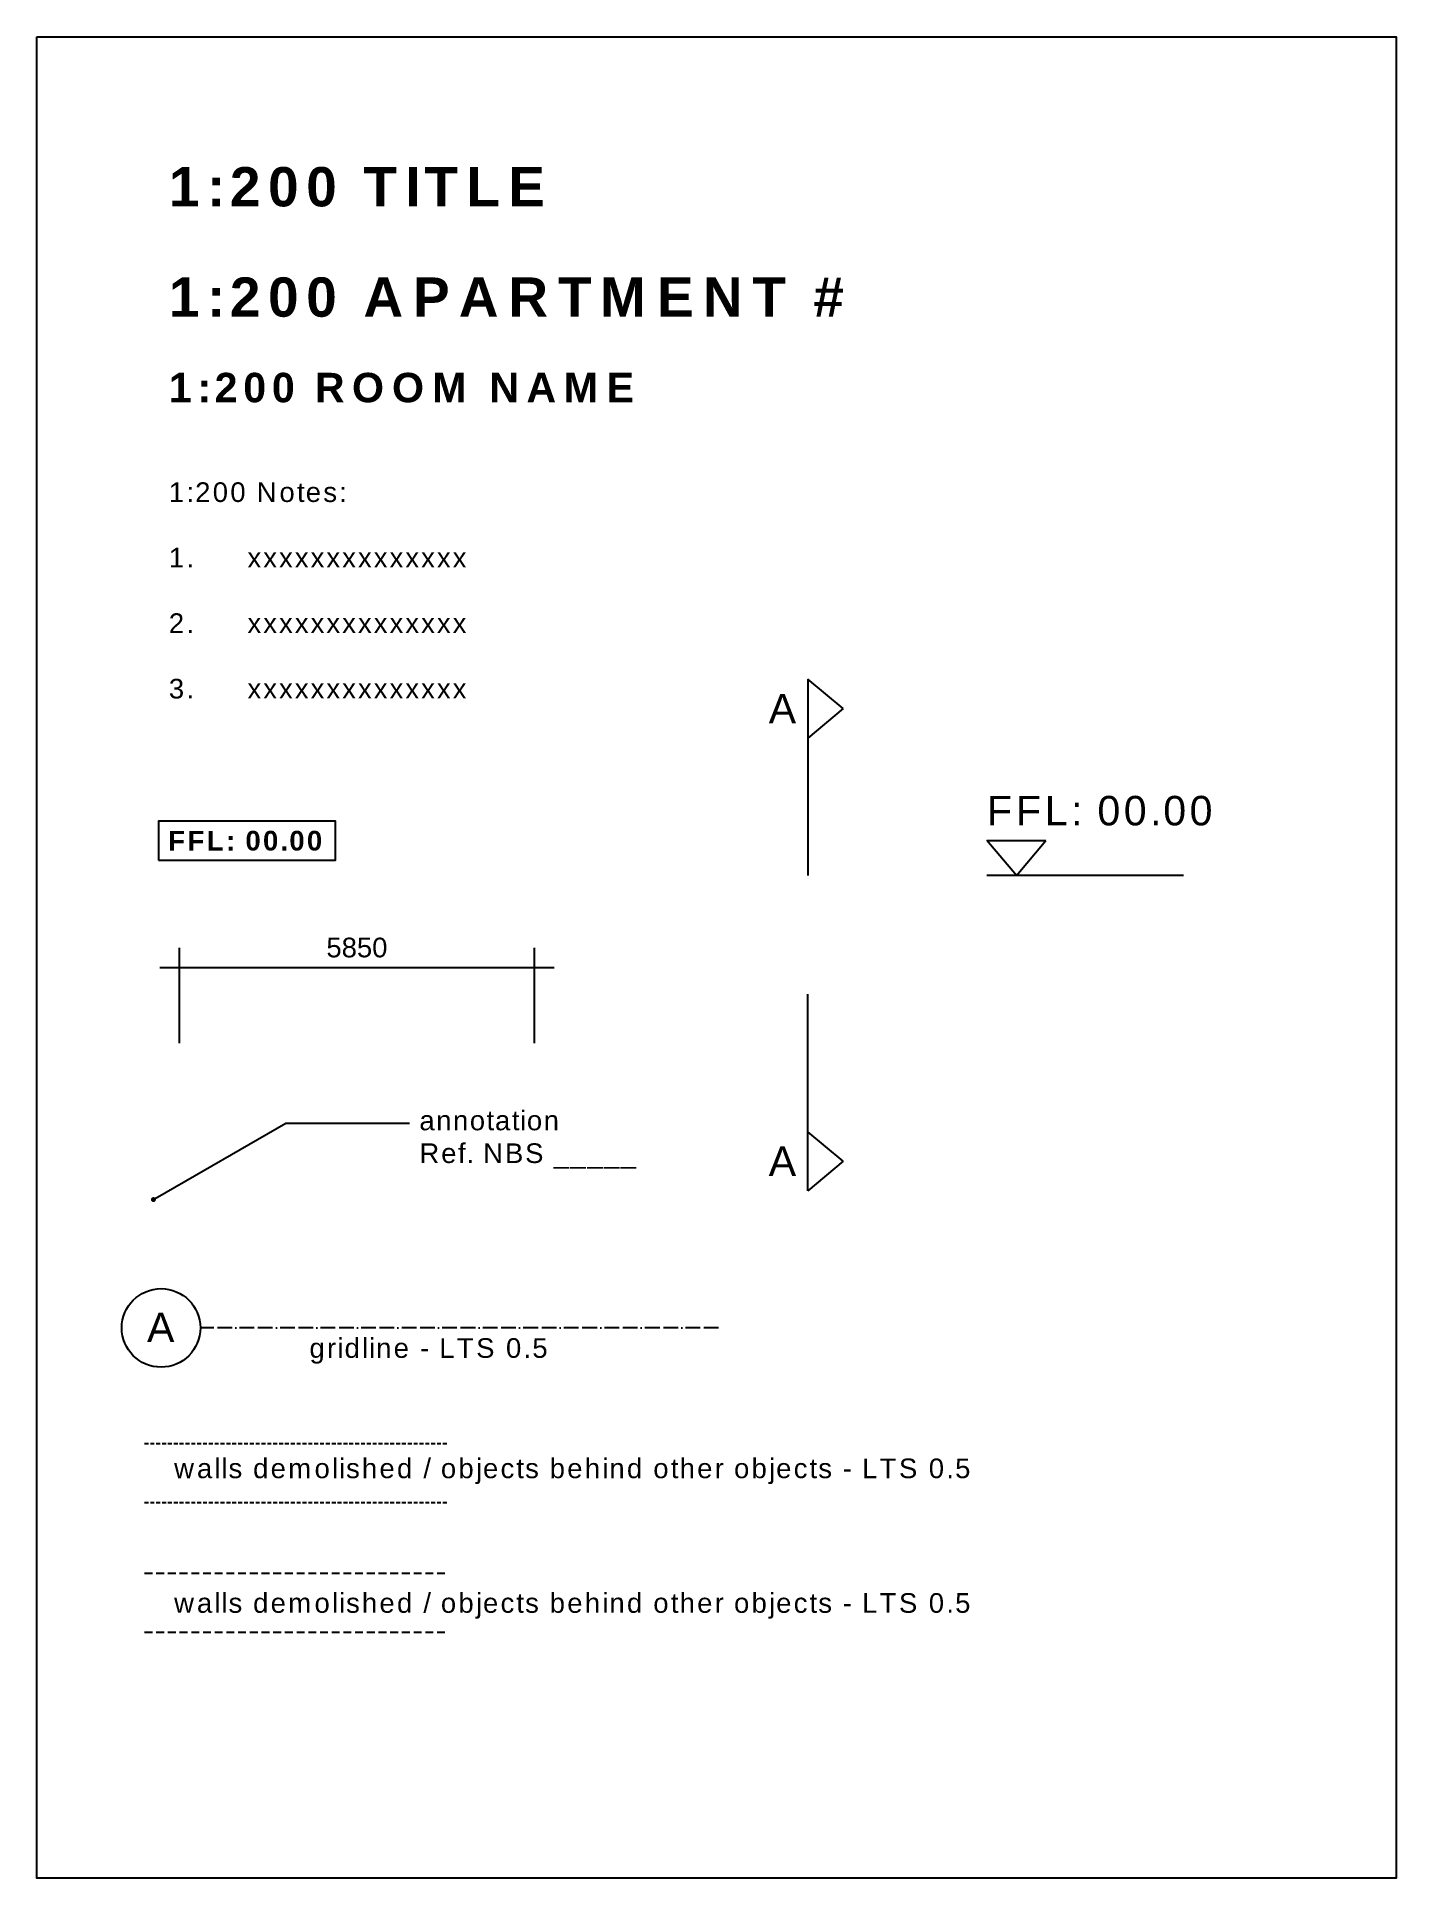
# Model space of a CAD drawing. Header units: millimetres. Extents: x 0 to 257100, y -5590 to 37493.
# Drawn here: x 35960 to 63622, y 0 to 37493 of the extents above; entities that cross this region are included whole.
import ezdxf
from ezdxf import colors
from ezdxf.entities.mleader import LeaderData, LeaderLine
from ezdxf.math import Vec2, Vec3

# ---------------------------------------------------------------- set-up
doc = ezdxf.new("R2010")
doc.units = ezdxf.units.MM
doc.header["$LTSCALE"] = 25
doc.header["$MEASUREMENT"] = 0
for name, pattern in [('ACAD_ISO11W100', [33, 12, -3, 12, -3, 0, -3]), ('DASHED2', [9.525, 6.35, -3.175]), ('HIDDEN2', [4.7625, 3.175, -1.5875])]:
    doc.linetypes.add(name, pattern=pattern)
for name, color, linetype in [('02 - Titles', 7, 'Continuous'), ('03 - Grids', 8, 'ACAD_ISO11W100'), ('05 - General Notes', 6, 'Continuous'), ('06 - Room Names', 2, 'Continuous'), ('07 - Dimensions', 6, 'Continuous'), ('20 - Existing Walls', 2, 'Continuous'), ('21 - New Walls', 4, 'Continuous')]:
    doc.layers.add(name, color=color, linetype=linetype)
doc.styles.add('GENERATED_STYLE_1', font='arial.ttf')
doc.styles.add('GENERATED_STYLE_7', font='arialbd.ttf')
doc.styles.get("Standard").update_dxf_attribs({"font": 'arial.ttf'})
doc.dimstyles.new('Dimstyle_6', dxfattribs={"dimtxt": 100, "dimasz": 100, "dimexe": 0.18, "dimexo": 0, "dimgap": 25, "dimtad": 1, "dimtih": 1, "dimtoh": 1, "dimdec": 0, "dimzin": 0, "dimdsep": 46, "dimtxsty": 'GENERATED_STYLE_1', "dimblk": 'ARCHTICK', "dimcen": 0.09, "dimclrd": 256, "dimclre": 256, "dimclrt": 256, "dimazin": 0, "dimtfac": 1, "dimtdec": 0, "dimtmove": 2, "dimatfit": 3, "dimfxl": 1, "dimtolj": 1, "dimtzin": 0, "dimlwd": -1, "dimlwe": -1, "dimarcsym": 0})

msp = doc.modelspace()

# ---------------------------------------------------------------- texts
at = {"layer": '02 - Titles', "insert": (38645.9, 34840.4), "char_height": 800, "attachment_point": 1, "style": 'GENERATED_STYLE_7'}
msp.add_mtext_dynamic_manual_height_columns('{\\T1.25;1:200 TITLE }', width=7726.016, gutter_width=12.5, heights=[0], dxfattribs=at)
at = {"layer": '03 - Grids', "insert": (38200.8, 11514.8), "char_height": 600, "attachment_point": 1, "style": 'GENERATED_STYLE_7'}
msp.add_mtext_dynamic_manual_height_columns('{\\fArial|b0|i0|c0|p34;\\T1.15;A\\fArial|b1|i0|c0|p34;\\P\\T1.25; }', width=934.828, gutter_width=12.5, heights=[0], dxfattribs=at)
at = {"layer": '05 - General Notes', "style": 'GENERATED_STYLE_7'}
for s, width, insert, char_height, attachment_point in [('\\pxsm1;{\\fArial|b0|i0|c0|p34;\\T1.15;1:200 Notes:\\P\\P1.^Ixxxxxxxxxxxxxx\\P\\P2.^Ixxxxxxxxxxxxxx\\P\\P3.^Ixxxxxxxxxxxxxx\\P\\ps*;\\fArial|b1|i0|c0|p34;\\T1.25; }', 11345.14, (38645.9, 28421.6), 400, 1), ('{\\fArial|b0|i0|c0|p34;\\T1.15;A\\fArial|b1|i0|c0|p34;\\T1.25; }', 3008.916, (50852.5, 23813.4), 600, 4), ('{\\fArial|b0|i0|c0|p34;\\T1.15;FFL: 00.00\\fArial|b1|i0|c0|p34;\\T1.25; }', 6549.713, (55293.2, 21428.4), 600, 7), ('{\\T1.15;FFL: 00.00\\P\\T1.25; }', 5803.31, (38634.8, 21325.1), 400, 1), ('{\\fArial|b0|i0|c0|p34;\\T1.15;A\\fArial|b1|i0|c0|p34;\\T1.25; }', 3008.916, (50852.5, 14598.2), 600, 4), ('{\\fArial|b0|i0|c0|p34;\\T1.15;gridline - LTS 0.5}', 10669.08, (41507.2, 10994.7), 400, 1), ('{\\fArial|b0|i0|c0|p34;\\T1.15;walls demolished / objects behind other objects - LTS 0.5}', 19225.807, (38753.5, 8544.7), 400, 1), ('{\\fArial|b0|i0|c0|p34;\\T1.15;walls demolished / objects behind other objects - LTS 0.5}', 19177.529, (38753.5, 5803.7), 400, 1)]:
    msp.add_mtext_dynamic_manual_height_columns(s, width=width, gutter_width=12.5, heights=[0], dxfattribs=dict(at, insert=insert, char_height=char_height, attachment_point=attachment_point))
at = {"layer": '06 - Room Names', "attachment_point": 1, "style": 'GENERATED_STYLE_7'}
for s, width, insert, char_height in [('{\\T1.25;1:200 APARTMENT # }', 18326.044, (38645.9, 32594.1), 800), ('{\\T1.25;1:200 ROOM NAME }', 18763.912, (38645.9, 30651.3), 600)]:
    msp.add_mtext_dynamic_manual_height_columns(s, width=width, gutter_width=12.5, heights=[0], dxfattribs=dict(at, insert=insert, char_height=char_height))

# ---------------------------------------------------------------- blocks, each defined once
blk = doc.blocks.new('_ArchTick')
at = {"color": 0, "linetype": 'ByBlock', "const_width": 0.15}
blk.add_lwpolyline([(-0.5, -0.5), (0.5, 0.5)], dxfattribs=at)
blk = doc.blocks.new('*D17')
at = {"layer": '07 - Dimensions', "transparency": 16777216}
for p, q in [((38861, 17002), (38861, 18942)), ((46086, 17002), (46086, 18942)), ((38461, 18542), (46486, 18542))]:
    blk.add_line(p, q, dxfattribs=at)
at = {"layer": 'Defpoints', "color": 0, "linetype": 'Continuous', "transparency": 16777216}
for p in [(46086, 18542), (38861, 17002), (46086, 17002)]:
    blk.add_point(p, dxfattribs=at)
at = {"layer": '07 - Dimensions', "linetype": 'Continuous', "transparency": 16777216, "xscale": 20, "yscale": 20, "zscale": 20, "rotation": 180}
blk.add_blockref('_ArchTick', (38861, 18542), dxfattribs=at)
at = {"layer": '07 - Dimensions', "linetype": 'Continuous', "transparency": 16777216, "xscale": 20, "yscale": 20, "zscale": 20}
blk.add_blockref('_ArchTick', (46086, 18542), dxfattribs=at)
at = {"layer": '07 - Dimensions', "linetype": 'Continuous', "transparency": 16777216, "insert": (42473, 18947), "char_height": 400, "attachment_point": 5, "style": 'GENERATED_STYLE_1'}
blk.add_mtext('\\A1;\\A1;5850', dxfattribs=at)
blk = doc.blocks.new('_Dot')
at = {"color": 0, "linetype": 'ByBlock', "lineweight": -2}
blk.add_line((-0.5, 0), (-1, 0), dxfattribs=at)
at = {"color": 0, "linetype": 'ByBlock', "const_width": 0.5}
blk.add_lwpolyline([(-0.25, 0, 1), (0.25, 0, 1)], format="xyb", close=True, dxfattribs=at)

# ---------------------------------------------------------------- dimensions: what is measured, and where the dimension line sits
at = {"layer": '07 - Dimensions', "linetype": 'Continuous'}
dim = msp.add_linear_dim(base=(46085.6, 18542.3), p1=(38861.1, 17002), p2=(46085.6, 17002), text='\\A1;5850', dimstyle='Dimstyle_6', override={"dimtxt": 400, "dimasz": 20, "dimexe": 400, "dimgap": 200, "dimtad": 2, "dimtih": 0, "dimdle": 400, "dimse1": 0, "dimclrd": 256, "dimclre": 256, "dimclrt": 256, "dimfxlon": 0, "dimlwd": 65535, "dimlwe": 65535}, dxfattribs=at)
dim.commit()
dim.dimension.update_dxf_attribs({"geometry": '*D17', "text_midpoint": (42473.4, 18946.6)})

# ---------------------------------------------------------------- linework, layer by layer
at = {"layer": '03 - Grids'}
msp.add_line((49834.6, 11204.2), (39286.7, 11204.2), dxfattribs=at)
at = {"layer": '03 - Grids', "color": 7, "linetype": 'Continuous'}
msp.add_circle((38486.7, 11204.2), 800, dxfattribs=at)
at = {"layer": '05 - General Notes', "color": 6}
msp.add_lwpolyline([(35959.6, 37492.9), (63621.6, 37492.9), (63621.6, 0), (35959.6, 0)], close=True, dxfattribs=at)
at = {"layer": '05 - General Notes', "color": 8}
msp.add_lwpolyline([(38434.8, 20725.1), (42034.8, 20725.1), (42034.8, 21525.1), (38434.8, 21525.1)], close=True, dxfattribs=at)
at = {"layer": '07 - Dimensions'}
for p, q in [((51652.5, 24413.4), (51652.5, 20413.4)), ((55293.2, 21128.4), (56493.2, 21128.4)), ((59293.2, 20413.4), (55293.2, 20413.4)), ((51652.5, 13998.2), (51652.5, 17998.2))]:
    msp.add_line(p, q, dxfattribs=at)
at = {"layer": '07 - Dimensions', "color": 4}
for p, q in [((52367.6, 23813.4), (51652.5, 24413.4)), ((52367.6, 23813.4), (51652.5, 23213.4)), ((55893.2, 20413.4), (55293.2, 21128.4)), ((55893.2, 20413.4), (56493.2, 21128.4)), ((52367.6, 14598.2), (51652.5, 15198.2)), ((52367.6, 14598.2), (51652.5, 13998.2))]:
    msp.add_line(p, q, dxfattribs=at)
at = {"layer": '20 - Existing Walls', "color": 8, "linetype": 'HIDDEN2'}
for p, q in [((38151.5, 8852.6), (44338, 8852.6)), ((38151.5, 7652.6), (44338, 7652.6))]:
    msp.add_line(p, q, dxfattribs=at)
at = {"layer": '21 - New Walls', "color": 1, "linetype": 'DASHED2'}
for p, q in [((38151.5, 6207.3), (44338, 6207.3)), ((38151.5, 5007.3), (44338, 5007.3))]:
    msp.add_line(p, q, dxfattribs=at)

msp.set_redraw_order([(e.dxf.handle, doc.entitydb.next_handle()) for e in msp.query("TEXT MTEXT ATTDEF DIMENSION ARC_DIMENSION")])  # texts and dimensions are drawn at this point

# ---------------------------------------------------------------- leaders
at = {"layer": '05 - General Notes'}
ml = msp.add_multileader_mtext('Standard', dxfattribs=at)
ml.set_content('\\pxsm1;{\\fArial|b0|i0|c0|p34;\\T1.1;annotation\\PRef. NBS _____}', color=256)
ml.set_leader_properties()
ml.set_arrow_properties(name='DOT')
ml.build(insert=Vec2(0, 0))
ml.multileader.update_dxf_attribs({"dogleg_length": 0.36, "arrow_head_size": 100})
ctx = ml.context
ctx.base_point, ctx.char_height, ctx.arrow_head_size, ctx.landing_gap_size, ctx.plane_origin = Vec3(43544.8, 15373.1), 400, 100, 200, Vec3(36234.1, 14408.6)
notes = []
notes.append((ctx, [(0, (1, 1, 0), (41025.6, 15373.1), (1, 0), 2519.1, [(0, [(38331.6, 13817.7)], 0, [])])]))
ctx.mtext.insert, ctx.mtext.line_spacing_factor, ctx.mtext.flow_direction = Vec3(43744.8, 15628.6), 0.6, 5
for ctx, leaders in notes:
    for number, flags, end, landing, length, lines in leaders:
        leader = LeaderData()
        leader.index, (leader.has_last_leader_line, leader.has_dogleg_vector, leader.attachment_direction) = number, flags
        leader.last_leader_point, leader.dogleg_vector, leader.dogleg_length = Vec3(end), Vec3(landing), length
        for number, points, colour, breaks in lines:
            line = LeaderLine()
            line.index, line.vertices, line.color, line.breaks = number, Vec3.list(points), colors.encode_raw_color(colour), breaks
            leader.lines.append(line)
        ctx.leaders.append(leader)

doc.saveas('drawing.dxf')
